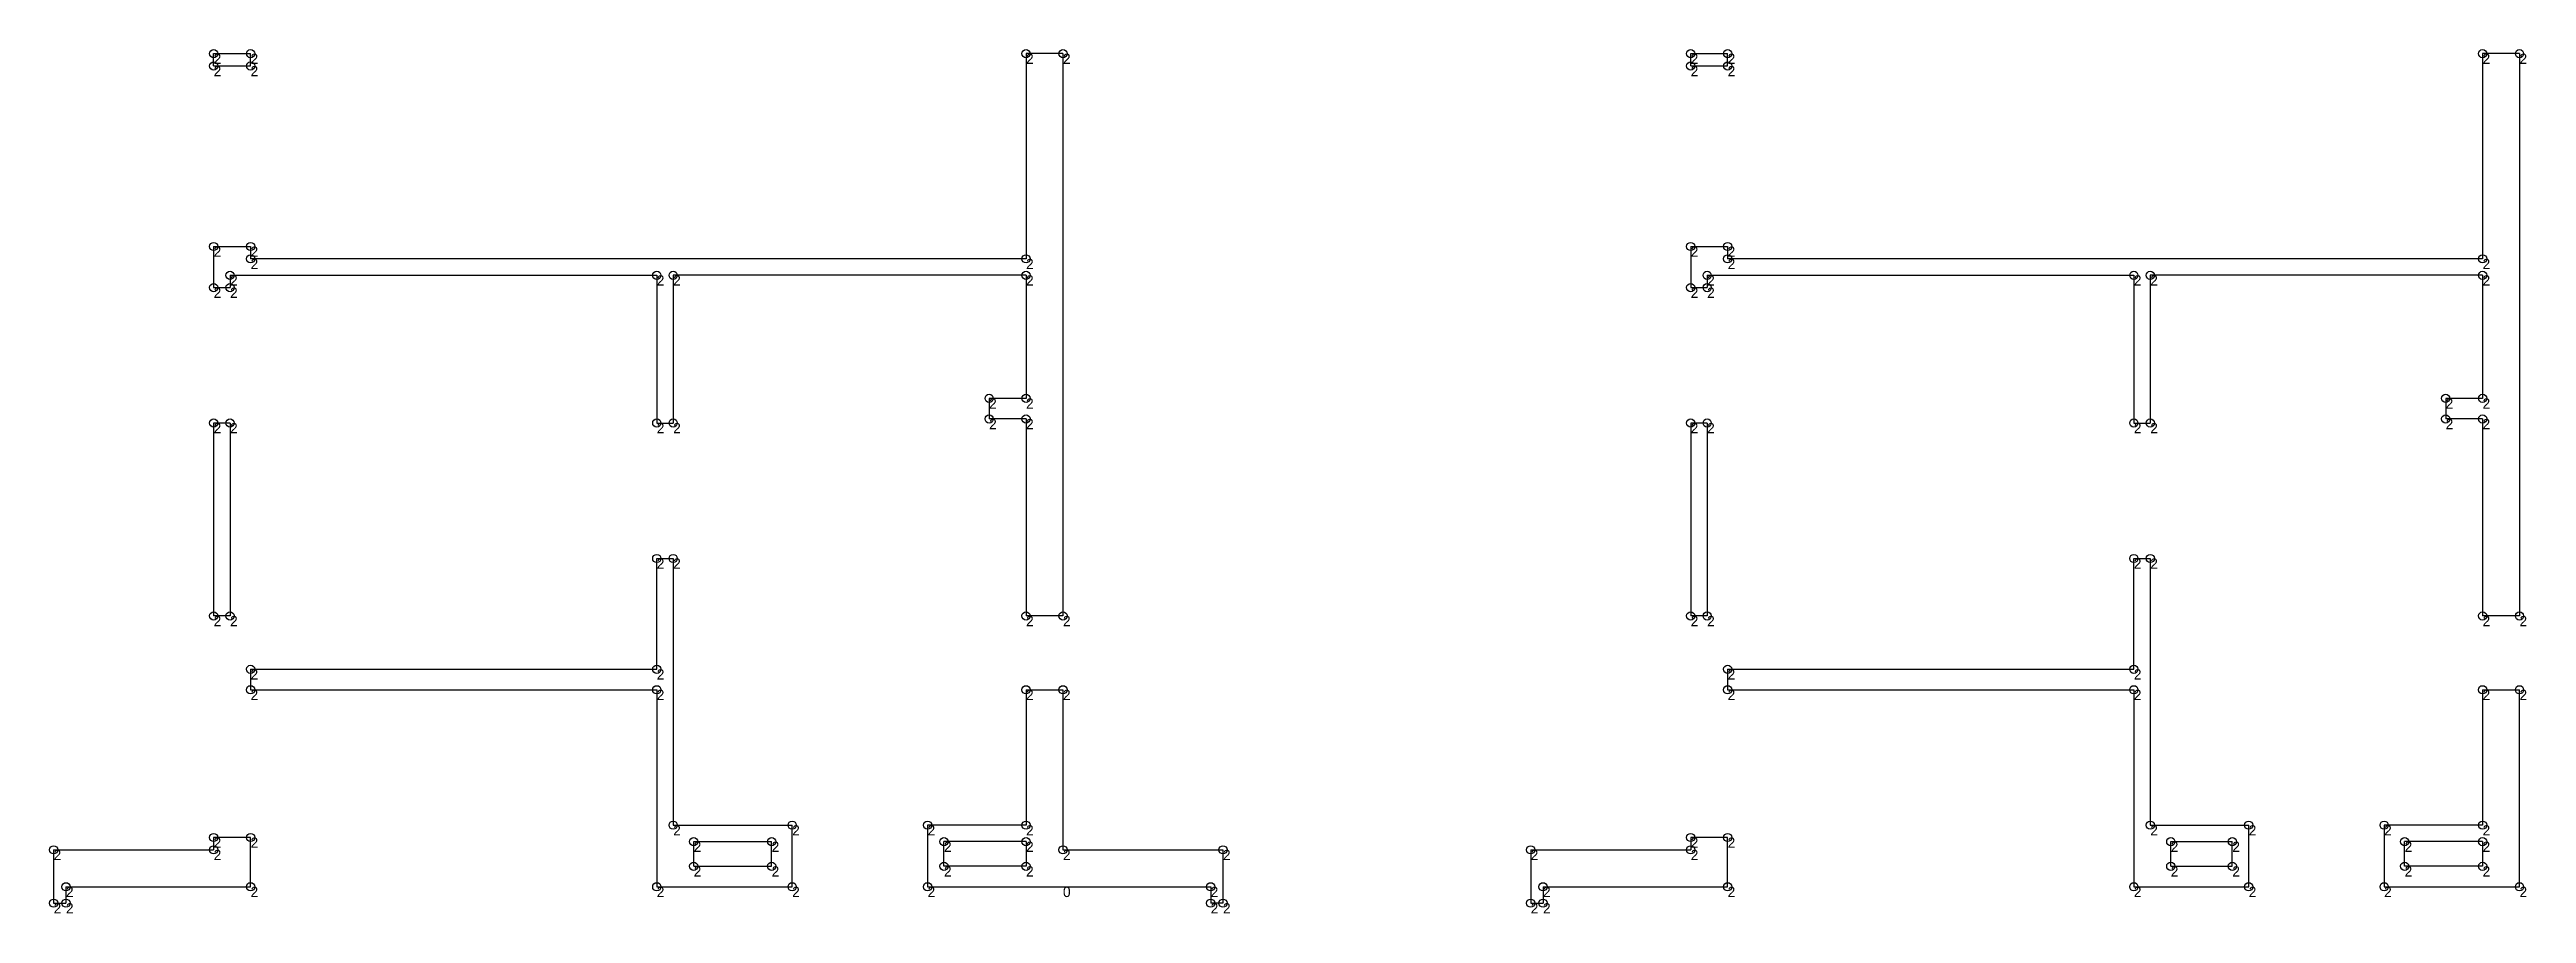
# Model space of a CAD drawing. Header units: metres. Extents: x 233 to 1676, y 438 to 1102.
# Drawn here: x 1072 to 1676, y 438 to 648 of the extents above; entities that cross this region are included whole.
import ezdxf

# ---------------------------------------------------------------- set-up
doc = ezdxf.new("R2010")
doc.units = ezdxf.units.M

msp = doc.modelspace()

# ---------------------------------------------------------------- texts
at = {"layer": 'debug', "char_height": 2.5, "attachment_point": 1}
for s, insert in [('2', (1112, 647)), ('2', (1121, 647)), ('2', (1310, 647)), ('2', (1319, 647)), ('2', (1472, 647)), ('2', (1481, 647)), ('2', (1665, 647)), ('2', (1674, 647)), ('2', (1112, 644)), ('2', (1121, 644)), ('2', (1472, 644)), ('2', (1481, 644)), ('2', (1112, 600)), ('2', (1121, 600)), ('2', (1472, 600)), ('2', (1481, 600)), ('2', (1116, 593)), ('2', (1121, 597)), ('2', (1220, 593)), ('2', (1224, 593)), ('2', (1310, 597)), ('2', (1310, 593)), ('2', (1476, 593)), ('2', (1481, 597)), ('2', (1580, 593)), ('2', (1584, 593)), ('2', (1665, 597)), ('2', (1665, 593)), ('2', (1112, 590)), ('2', (1116, 590)), ('2', (1472, 590)), ('2', (1476, 590)), ('2', (1301, 563)), ('2', (1310, 563)), ('2', (1656, 563)), ('2', (1665, 563)), ('2', (1112, 557)), ('2', (1116, 557)), ('2', (1220, 557)), ('2', (1224, 557)), ('2', (1301, 558)), ('2', (1310, 558)), ('2', (1472, 557)), ('2', (1476, 557)), ('2', (1580, 557)), ('2', (1584, 557)), ('2', (1656, 558)), ('2', (1665, 558)), ('2', (1220, 524)), ('2', (1224, 524)), ('2', (1580, 524)), ('2', (1584, 524)), ('2', (1112, 510)), ('2', (1116, 510)), ('2', (1310, 510)), ('2', (1319, 510)), ('2', (1472, 510)), ('2', (1476, 510)), ('2', (1665, 510)), ('2', (1674, 510)), ('2', (1121, 497)), ('2', (1220, 497)), ('2', (1481, 497)), ('2', (1580, 497)), ('2', (1121, 492)), ('2', (1220, 492)), ('2', (1310, 492)), ('2', (1319, 492)), ('2', (1481, 492)), ('2', (1580, 492)), ('2', (1665, 492)), ('2', (1674, 492)), ('2', (1224, 459)), ('2', (1253, 459)), ('2', (1286, 459)), ('2', (1310, 459)), ('2', (1584, 459)), ('2', (1608, 459)), ('2', (1641, 459)), ('2', (1665, 459)), ('2', (1073, 453)), ('2', (1112, 456)), ('2', (1112, 453)), ('2', (1121, 456)), ('2', (1229, 455)), ('2', (1248, 455)), ('2', (1290, 455)), ('2', (1310, 455)), ('2', (1319, 453)), ('2', (1358, 453)), ('2', (1433, 453)), ('2', (1472, 456)), ('2', (1472, 453)), ('2', (1481, 456)), ('2', (1589, 455)), ('2', (1604, 455)), ('2', (1646, 455)), ('2', (1665, 455)), ('2', (1229, 449)), ('2', (1248, 449)), ('2', (1290, 449)), ('2', (1310, 449)), ('2', (1589, 449)), ('2', (1604, 449)), ('2', (1646, 449)), ('2', (1665, 449)), ('2', (1076, 444)), ('2', (1121, 444)), ('2', (1220, 444)), ('2', (1253, 444)), ('2', (1286, 444)), ('0', (1319, 444)), ('2', (1355, 444)), ('2', (1436, 444)), ('2', (1481, 444)), ('2', (1580, 444)), ('2', (1608, 444)), ('2', (1641, 444)), ('2', (1674, 444)), ('2', (1073, 440)), ('2', (1076, 440)), ('2', (1355, 440)), ('2', (1358, 440)), ('2', (1433, 440)), ('2', (1436, 440))]:
    msp.add_mtext(s, dxfattribs=dict(at, insert=insert))

# ---------------------------------------------------------------- linework, layer by layer
for p, q in [((1112, 644), (1112, 647)), ((1112, 647), (1121, 647)), ((1121, 644), (1121, 647)), ((1319, 647), (1310, 647)), ((1310, 647), (1310, 597)), ((1319, 647), (1319, 510)), ((1472, 644), (1472, 647)), ((1472, 647), (1481, 647)), ((1481, 644), (1481, 647)), ((1674, 647), (1665, 647)), ((1665, 647), (1665, 597)), ((1674, 647), (1674, 510)), ((1112, 644), (1121, 644)), ((1472, 644), (1481, 644)), ((1112, 600), (1112, 590)), ((1112, 600), (1121, 600)), ((1121, 600), (1121, 597)), ((1472, 600), (1472, 590)), ((1472, 600), (1481, 600)), ((1481, 600), (1481, 597)), ((1116, 593), (1220, 593)), ((1116, 593), (1116, 590)), ((1310, 597), (1121, 597)), ((1220, 593), (1220, 557)), ((1310, 593), (1224, 593)), ((1224, 593), (1224, 557)), ((1310, 593), (1310, 563)), ((1476, 593), (1580, 593)), ((1476, 593), (1476, 590)), ((1665, 597), (1481, 597)), ((1580, 593), (1580, 557)), ((1665, 593), (1584, 593)), ((1584, 593), (1584, 557)), ((1665, 593), (1665, 563)), ((1112, 590), (1116, 590)), ((1472, 590), (1476, 590)), ((1310, 563), (1301, 563)), ((1301, 563), (1301, 558)), ((1665, 563), (1656, 563)), ((1656, 563), (1656, 558)), ((1116, 557), (1112, 557)), ((1112, 557), (1112, 510)), ((1116, 557), (1116, 510)), ((1220, 557), (1224, 557)), ((1310, 558), (1301, 558)), ((1310, 558), (1310, 510)), ((1476, 557), (1472, 557)), ((1472, 557), (1472, 510)), ((1476, 557), (1476, 510)), ((1580, 557), (1584, 557)), ((1665, 558), (1656, 558)), ((1665, 558), (1665, 510)), ((1220, 497), (1220, 524)), ((1220, 524), (1224, 524)), ((1224, 524), (1224, 459)), ((1580, 497), (1580, 524)), ((1580, 524), (1584, 524)), ((1584, 524), (1584, 459)), ((1116, 510), (1112, 510)), ((1319, 510), (1310, 510)), ((1476, 510), (1472, 510)), ((1674, 510), (1665, 510)), ((1121, 497), (1220, 497)), ((1121, 497), (1121, 492)), ((1481, 497), (1580, 497)), ((1481, 497), (1481, 492)), ((1121, 492), (1220, 492)), ((1220, 492), (1220, 444)), ((1310, 492), (1310, 459)), ((1310, 492), (1319, 492)), ((1319, 492), (1319, 453)), ((1481, 492), (1580, 492)), ((1580, 492), (1580, 444)), ((1665, 492), (1665, 459)), ((1665, 492), (1674, 492)), ((1674, 444), (1674, 492)), ((1224, 459), (1253, 459)), ((1253, 444), (1253, 459)), ((1310, 459), (1286, 459)), ((1286, 459), (1286, 444)), ((1584, 459), (1608, 459)), ((1608, 444), (1608, 459)), ((1665, 459), (1641, 459)), ((1641, 459), (1641, 444)), ((1073, 453), (1112, 453)), ((1073, 453), (1073, 440)), ((1121, 456), (1112, 456)), ((1112, 456), (1112, 453)), ((1121, 444), (1121, 456)), ((1229, 449), (1229, 455)), ((1229, 455), (1248, 455)), ((1248, 449), (1248, 455)), ((1310, 455), (1290, 455)), ((1290, 449), (1290, 455)), ((1310, 455), (1310, 449)), ((1319, 453), (1358, 453)), ((1358, 453), (1358, 440)), ((1433, 453), (1472, 453)), ((1433, 453), (1433, 440)), ((1481, 456), (1472, 456)), ((1472, 456), (1472, 453)), ((1481, 444), (1481, 456)), ((1589, 449), (1589, 455)), ((1589, 455), (1604, 455)), ((1604, 449), (1604, 455)), ((1665, 455), (1646, 455)), ((1646, 449), (1646, 455)), ((1665, 455), (1665, 449)), ((1229, 449), (1248, 449)), ((1310, 449), (1290, 449)), ((1589, 449), (1604, 449)), ((1665, 449), (1646, 449)), ((1076, 444), (1121, 444)), ((1076, 444), (1076, 440)), ((1220, 444), (1253, 444)), ((1286, 444), (1355, 444)), ((1355, 444), (1355, 440)), ((1436, 444), (1481, 444)), ((1436, 444), (1436, 440)), ((1580, 444), (1608, 444)), ((1641, 444), (1674, 444)), ((1073, 440), (1076, 440)), ((1358, 440), (1355, 440)), ((1433, 440), (1436, 440))]:
    msp.add_line(p, q)
at = {"layer": 'debug', "color": 5}
for centre, radius in [((1112, 647), 1), ((1121, 647), 1), ((1310, 647), 1), ((1319, 647), 1), ((1472, 647), 1), ((1481, 647), 1), ((1665, 647), 1), ((1674, 647), 1), ((1112, 644), 1), ((1121, 644), 1), ((1472, 644), 1), ((1481, 644), 1), ((1112, 600), 1), ((1121, 600), 1), ((1121, 597), 1), ((1310, 597), 1), ((1472, 600), 1), ((1481, 600), 1), ((1481, 597), 1), ((1665, 597), 1), ((1116, 593), 1), ((1220, 593), 1), ((1224, 593), 1), ((1310, 593), 1), ((1476, 593), 1), ((1580, 593), 1), ((1584, 593), 1), ((1665, 593), 1), ((1112, 590), 1), ((1116, 590), 1), ((1472, 590), 1), ((1476, 590), 1), ((1301, 563), 1), ((1310, 563), 1), ((1656, 563), 1), ((1665, 563), 1), ((1112, 557), 1), ((1116, 557), 1), ((1220, 557), 1), ((1224, 557), 1), ((1301, 558), 1), ((1310, 558), 1), ((1472, 557), 1), ((1476, 557), 1), ((1580, 557), 1), ((1584, 557), 1), ((1656, 558), 1), ((1665, 558), 1), ((1220, 524), 1), ((1224, 524), 1), ((1580, 524), 1), ((1584, 524), 1), ((1112, 510), 1), ((1116, 510), 1), ((1310, 510), 1), ((1319, 510), 1), ((1472, 510), 1), ((1476, 510), 1), ((1665, 510), 1), ((1674, 510), 1), ((1121, 497), 1), ((1220, 497), 1), ((1481, 497), 1), ((1580, 497), 1), ((1121, 492), 1), ((1220, 492), 1), ((1310, 492), 1), ((1319, 492), 1), ((1481, 492), 1), ((1580, 492), 1), ((1665, 492), 1), ((1674, 492), 1), ((1224, 459), 1), ((1253, 459), 1), ((1286, 459), 1), ((1310, 459), 1), ((1584, 459), 1), ((1608, 459), 1), ((1641, 459), 1), ((1665, 459), 1), ((1073, 453), 1), ((1112, 456), 1), ((1112, 453), 1), ((1121, 456), 1), ((1229, 455), 1), ((1248, 455), 1), ((1290, 455), 1), ((1310, 455), 1), ((1319, 453), 1), ((1358, 453), 1), ((1433, 453), 1), ((1472, 456), 1), ((1472, 453), 1), ((1481, 456), 1), ((1589, 455), 1), ((1604, 455), 1), ((1646, 455), 1), ((1665, 455), 1), ((1229, 449), 1), ((1248, 449), 1), ((1290, 449), 1), ((1310, 449), 1), ((1589, 449), 1), ((1604, 449), 1), ((1646, 449), 1), ((1665, 449), 1), ((1073, 440), 1), ((1076, 444), 1), ((1076, 440), 1), ((1121, 444), 1), ((1220, 444), 1), ((1253, 444), 1), ((1286, 444), 1), ((1319, 444), 0), ((1355, 444), 1), ((1355, 440), 1), ((1358, 440), 1), ((1433, 440), 1), ((1436, 444), 1), ((1436, 440), 1), ((1481, 444), 1), ((1580, 444), 1), ((1608, 444), 1), ((1641, 444), 1), ((1674, 444), 1)]:
    msp.add_circle(centre, radius, dxfattribs=at)

msp.set_redraw_order([(e.dxf.handle, doc.entitydb.next_handle()) for e in msp.query("TEXT MTEXT ATTDEF DIMENSION ARC_DIMENSION")])  # texts and dimensions are drawn at this point

doc.saveas('drawing.dxf')
